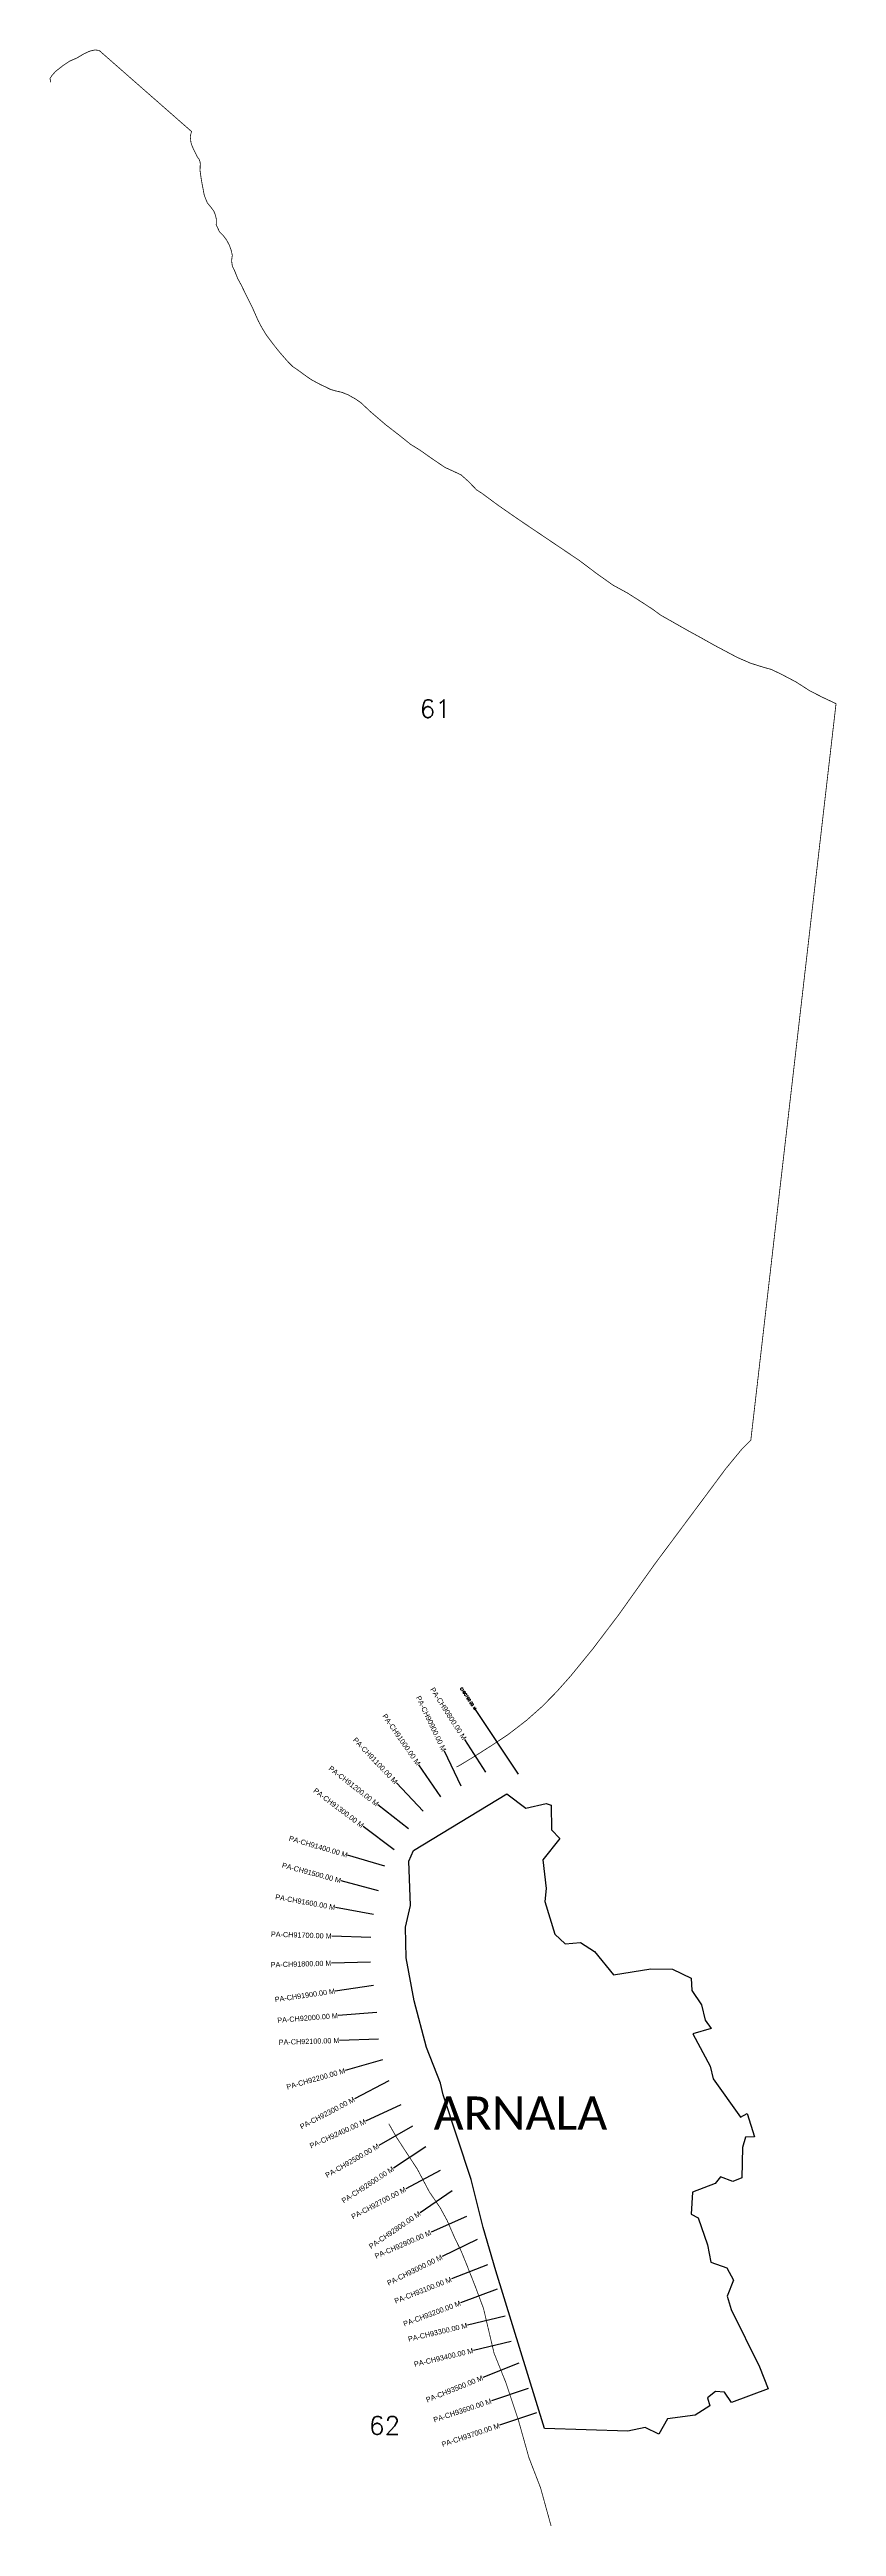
# Model space of a CAD drawing. Header units: metres. Extents: x 262043 to 265082, y 2151221 to 2160788.
import ezdxf
from ezdxf.enums import TextEntityAlignment as Align

# ---------------------------------------------------------------- set-up
doc = ezdxf.new("R2010")
doc.units = ezdxf.units.M
for name, color, linetype in [('CS', 134, 'Continuous'), ('CSMark', 6, 'Continuous'), ('NATURALLY PROTECTED', 3, 'Continuous'), ('village', 3, 'Continuous'), ('VILLAGE NAME', 250, 'Continuous')]:
    doc.layers.add(name, color=color, linetype=linetype)
doc.styles.add('DynamicDimensions', font='arial.ttf')
doc.styles.get("Standard").update_dxf_attribs({"font": 'simplex.shx'})

msp = doc.modelspace()

# ---------------------------------------------------------------- linework, layer by layer
at = {"color": 6, "flags": 128}
msp.add_lwpolyline([(263980.5, 2154007.2), (263981, 2153911.9)], dxfattribs=at)
at = {"layer": 'CS'}
for p, q in [((263854.3, 2154126.8), (263688.2, 2154376.6)), ((263727.5, 2154134.3), (263646.9, 2154260.8)), ((263632.9, 2154080.2), (263568.1, 2154215.5)), ((263486, 2153984.6), (263382.7, 2154093.4)), ((263486, 2153984.6), (263382.7, 2154093.4)), ((263486, 2153984.6), (263382.7, 2154093.4)), ((263554.7, 2154039.8), (263469.3, 2154163.2)), ((263554.7, 2154039.8), (263469.3, 2154163.2)), ((263429.3, 2153916.4), (263310.9, 2154008.5)), ((263429.3, 2153916.4), (263310.9, 2154008.5)), ((263429.3, 2153916.4), (263310.9, 2154008.5)), ((263373.5, 2153834.9), (263253.8, 2153925.3)), ((263338.3, 2153771.5), (263194.4, 2153813.9)), ((263313.9, 2153676.5), (263169, 2153715.3)), ((263294.5, 2153584.8), (263146.9, 2153611.6)), ((263283.4, 2153496.6), (263133.5, 2153501.6)), ((263282.5, 2153401.1), (263132.6, 2153397.2)), ((263294.6, 2153310.6), (263146.1, 2153289.4)), ((263307, 2153206.7), (263157.5, 2153194.8)), ((263313.4, 2153103.5), (263163.5, 2153098.8)), ((263329.5, 2153023.7), (263185.2, 2152982.7)), ((263353.6, 2152942.6), (263220.7, 2152873)), ((263400.2, 2152849.4), (263263.6, 2152787.4)), ((263444.6, 2152768), (263314.5, 2152693.3)), ((263496.6, 2152687.6), (263370.9, 2152605.6)), ((263551.3, 2152595.8), (263418.6, 2152525.9)), ((263598.2, 2152517.2), (263474.1, 2152432.9)), ((263653.9, 2152418), (263516.3, 2152358.2)), ((263694, 2152330.3), (263559.4, 2152264.1)), ((263734.7, 2152232.3), (263595.1, 2152177.3)), ((263771.2, 2152137.8), (263630.6, 2152085.3)), ((263803.1, 2152033.3), (263657.1, 2151998.9)), ((263826.1, 2151936), (263680.1, 2151901.5)), ((263855.9, 2151852.5), (263716.6, 2151796.8)), ((263891.8, 2151754.6), (263749.6, 2151707.1)), ((263923.5, 2151659.8), (263781.3, 2151612.2))]:
    msp.add_line(p, q, dxfattribs=at)
at = {"layer": 'NATURALLY PROTECTED', "const_width": 3, "flags": 128}
for points in [[(262048.1, 2160661.7), (262044.9, 2160675.7), (262052.3, 2160687.3), (262066.3, 2160703.2), (262095.3, 2160726), (262120.9, 2160743.1), (262149.1, 2160755.2), (262177.1, 2160771.9), (262199.8, 2160782.2), (262219.1, 2160786.3), (262234.9, 2160784.3), (262591.5, 2160471.3), (262591.5, 2160471.3), (262591.5, 2160471.3), (262591.5, 2160471.3), (262591.5, 2160471.3), (262591.5, 2160471.3), (262591.5, 2160471.3), (262586.5, 2160452.2), (262589.5, 2160427.6), (262594.1, 2160414.4), (262600.9, 2160399), (262605.7, 2160390.2), (262613.9, 2160372.9), (262620.1, 2160365), (262624.4, 2160354.8), (262625.3, 2160347), (262624.4, 2160320.2), (262629.7, 2160283), (262640.8, 2160224.4), (262652.2, 2160196.2), (262664.7, 2160180.9), (262677, 2160165.1), (262682.7, 2160151.1), (262687.4, 2160133.1), (262686.8, 2160110.9), (262699.2, 2160084.5), (262714.6, 2160068.8), (262727.4, 2160051.4), (262737.9, 2160031.3), (262743.9, 2160014.9), (262749, 2159993.6), (262746.2, 2159971.8), (262749.1, 2159951.7), (262758.8, 2159931), (262765.2, 2159915.2), (262769.6, 2159903.8), (262783.2, 2159878.8), (262800.9, 2159842.6), (262825.5, 2159793.4), (262849.3, 2159739.7), (262865.2, 2159709.8), (262881.5, 2159683.8), (262913.6, 2159641.2), (262931.2, 2159619.3), (262951.4, 2159596.1), (262965.2, 2159580.5), (262982.8, 2159563.1), (263002.9, 2159549.4), (263035, 2159525.9), (263054.6, 2159512.6), (263089.3, 2159493.8), (263110.9, 2159483.9), (263127.2, 2159475.6), (263143.5, 2159470.5), (263172.4, 2159463.8), (263196.4, 2159454.1), (263224.7, 2159438.2), (263245.3, 2159424), (263283.5, 2159388.3), (263341.3, 2159338.7), (263394.1, 2159297.9), (263436.9, 2159263.4), (263473.3, 2159240.9), (263518.4, 2159209), (263570.4, 2159173.7), (263600, 2159160.3), (263632.1, 2159145.2), (263659.2, 2159121.3), (263692.8, 2159086.7), (263711.4, 2159074.9), (263776.7, 2159026.8), (263857, 2158971), (263976.3, 2158890.5), (264090, 2158813.8), (264153.8, 2158765.5), (264218.9, 2158719.3), (264275.1, 2158688.6), (264340.3, 2158647), (264373.3, 2158625.3), (264402.6, 2158603.6), (264438.7, 2158583.2), (264506.4, 2158544.7), (264554.3, 2158518.5), (264612.6, 2158485.8), (264699, 2158440), (264749.4, 2158418), (264801.7, 2158401.5), (264829.6, 2158393.9), (264868, 2158375.7), (264925.7, 2158345.3), (264979, 2158311), (265028.1, 2158286), (265080.2, 2158261.5), (265042.5, 2157935.9), (264791.2, 2155763), (264751.2, 2155417.4), (264714.7, 2155380), (264654.8, 2155307.3), (264544.9, 2155159.5), (264378.7, 2154936.3), (264242, 2154744.2), (264140.4, 2154610), (264055.3, 2154505.9), (264000.7, 2154444.5), (263945.2, 2154388.2), (263884.5, 2154334.4), (263814.3, 2154280.3), (263753.3, 2154239.7), (263678.6, 2154192.1), (263622.4, 2154158.3), (263614.7, 2154154.6)], [(263353.1, 2152776.8), (263384.4, 2152722.3), (263436.9, 2152641.7), (263463.2, 2152602.1), (263509.5, 2152514.3), (263551.7, 2152452.2), (263578.3, 2152403.6), (263584.4, 2152389.7), (263608.8, 2152333.5), (263632.1, 2152286.3), (263653.1, 2152234.9), (263687, 2152148.9), (263719, 2152063.1), (263759.6, 2151891.1), (263805, 2151777.7), (263853, 2151634.3), (263894.3, 2151487.1), (263939.3, 2151370.5), (263980, 2151222.9)]]:
    msp.add_lwpolyline(points, dxfattribs=at)
at = {"layer": 'village', "color": 6}
for points in [[(264675.2, 2152059.8, 0), (264784.3, 2151837.8, 0), (264818, 2151752.4, 0), (264676.5, 2151700, 0), (264649.8, 2151740.4, 0), (264614.6, 2151742.9, 0), (264583.3, 2151717.8, 0), (264592.8, 2151687.2, 0), (264536.4, 2151651.4, 0), (264429.2, 2151637.6, 0), (264396.1, 2151577.5, 0), (264342.8, 2151604.1, 0), (264276.3, 2151588.9, 0), (263954.4, 2151599.2, 0), (263766.4, 2152208.3, 0), (263717.5, 2152376.5, 0), (263671.3, 2152561.5, 0), (263562.9, 2152888.7, 0), (263552.9, 2152933.4, 0), (263499.3, 2153070.9, 0), (263451.7, 2153251.2, 0), (263420.6, 2153417.2, 0), (263418, 2153536.1, 0), (263436.4, 2153619.3, 0), (263430.8, 2153790.7, 0), (263448.9, 2153832, 0), (263808.4, 2154050.9, 0), (263881.8, 2153995.4, 0), (263961.2, 2154013.7, 0), (263980.5, 2154007.2, 0)], [(263981, 2153911.9, 0), (264013.1, 2153878.8, 0), (263947.9, 2153795.9, 0), (263961.5, 2153685.3, 0), (263956.3, 2153635.3, 0), (263994.6, 2153509, 0), (264034.5, 2153471.3, 0), (264094, 2153477.1, 0), (264147.2, 2153442.2, 0), (264221.3, 2153351.6, 0), (264364.5, 2153375.3, 0), (264448.4, 2153373.7, 0), (264521.2, 2153338.7, 0), (264523.6, 2153291, 0), (264561.1, 2153235.7, 0), (264575.1, 2153176.9, 0), (264598.4, 2153144.6, 0), (264526.8, 2153123.6, 0), (264594.2, 2152998.9, 0), (264605.7, 2152950.2, 0), (264711.2, 2152802, 0), (264737.1, 2152815.9, 0), (264765.2, 2152726.5, 0), (264730.2, 2152724.6, 0), (264718.9, 2152685.3, 0), (264716.1, 2152568.2, 0), (264682.3, 2152553.2, 0), (264634.4, 2152571.8, 0), (264613.9, 2152545.5, 0), (264526.1, 2152512.8, 0), (264520.7, 2152427.9, 0), (264547.4, 2152413.3, 0), (264583.3, 2152308.8, 0), (264596.8, 2152242.2, 0), (264658, 2152219.7, 0), (264684.5, 2152172.2, 0), (264659.9, 2152110.8, 0), (264675.2, 2152059.8, 0)]]:
    msp.add_polyline3d(points, dxfattribs=at)

# ---------------------------------------------------------------- texts
at = {"char_height": 70, "attachment_point": 1}
for s, insert in [('61', (263472.9, 2158276.8)), ('62', (263277.1, 2151646.5))]:
    msp.add_mtext_dynamic_manual_height_columns(s, width=95.172, gutter_width=1, heights=[0], dxfattribs=dict(at, insert=insert))
at = {"layer": 'CSMark', "style": 'DynamicDimensions'}
for s, rotation, p in [('PA-CH90800.00 M', 302.50252, (263646.3, 2154261.7)), ('PA-CH91000.00 M', 304.67814, (263468.7, 2154164)), ('PA-CH90900.00 M', 295.61136, (263567.7, 2154216.4)), ('PA-CH91100.00 M', 313.53564, (263382, 2154094.1)), ('PA-CH91300.00 M', 322.91271, (263253, 2153925.9)), ('PA-CH91200.00 M', 322.11978, (263310.1, 2154009.1)), ('PA-CH91400.00 M', 343.60746, (263193.4, 2153814.1)), ('PA-CH91500.00 M', 345.02449, (263168, 2153715.5)), ('PA-CH91600.00 M', 349.69679, (263145.9, 2153611.8)), ('PA-CH91700.00 M', 358.08002, (263132.5, 2153501.6)), ('PA-CH91800.00 M', 1.50347, (263131.6, 2153397.1)), ('PA-CH91900.00 M', 8.1231, (263145.1, 2153289.3)), ('PA-CH92000.00 M', 4.52939, (263156.5, 2153194.8)), ('PA-CH92100.00 M', 1.81577, (263162.5, 2153098.8)), ('PA-CH92200.00 M', 15.86749, (263184.2, 2152982.4)), ('PA-CH92300.00 M', 27.64059, (263219.8, 2152872.5)), ('PA-CH92400.00 M', 24.39057, (263262.7, 2152787)), ('PA-CH92500.00 M', 29.85447, (263313.7, 2152692.8)), ('PA-CH92600.00 M', 33.11907, (263370.1, 2152605.1)), ('PA-CH92700.00 M', 27.79632, (263417.7, 2152525.4)), ('PA-CH92800.00 M', 34.18529, (263473.3, 2152432.4)), ('PA-CH92900.00 M', 23.5231, (263515.4, 2152357.8)), ('PA-CH93000.00 M', 26.2119, (263558.5, 2152263.6)), ('PA-CH93100.00 M', 21.50896, (263594.2, 2152177)), ('PA-CH93200.00 M', 20.48205, (263629.7, 2152084.9)), ('PA-CH93300.00 M', 13.29274, (263656.1, 2151998.6)), ('PA-CH93400.00 M', 13.29274, (263679.1, 2151901.3)), ('PA-CH93500.00 M', 21.81631, (263715.7, 2151796.4)), ('PA-CH93600.00 M', 18.48323, (263748.6, 2151706.7)), ('PA-CH93700.00 M', 18.48323, (263780.3, 2151611.9))]:
    msp.add_text(s, height=20, rotation=rotation, dxfattribs=at).set_placement(p, align=Align.MIDDLE_RIGHT)
at = {"layer": 'CSMark'}
msp.add_text('CH90700.00 M', height=10, rotation=303.62045, dxfattribs=at).set_placement((263687.7, 2154377.4), align=Align.MIDDLE_RIGHT)
at = {"layer": 'VILLAGE NAME', "insert": (263526.3, 2152882.1), "char_height": 128.647, "attachment_point": 1}
msp.add_mtext_dynamic_manual_height_columns('{\\fCalibri|b0|i0|c0|p34;ARNALA}', width=737.615, gutter_width=643.2, heights=[0], dxfattribs=at)

doc.saveas('drawing.dxf')
